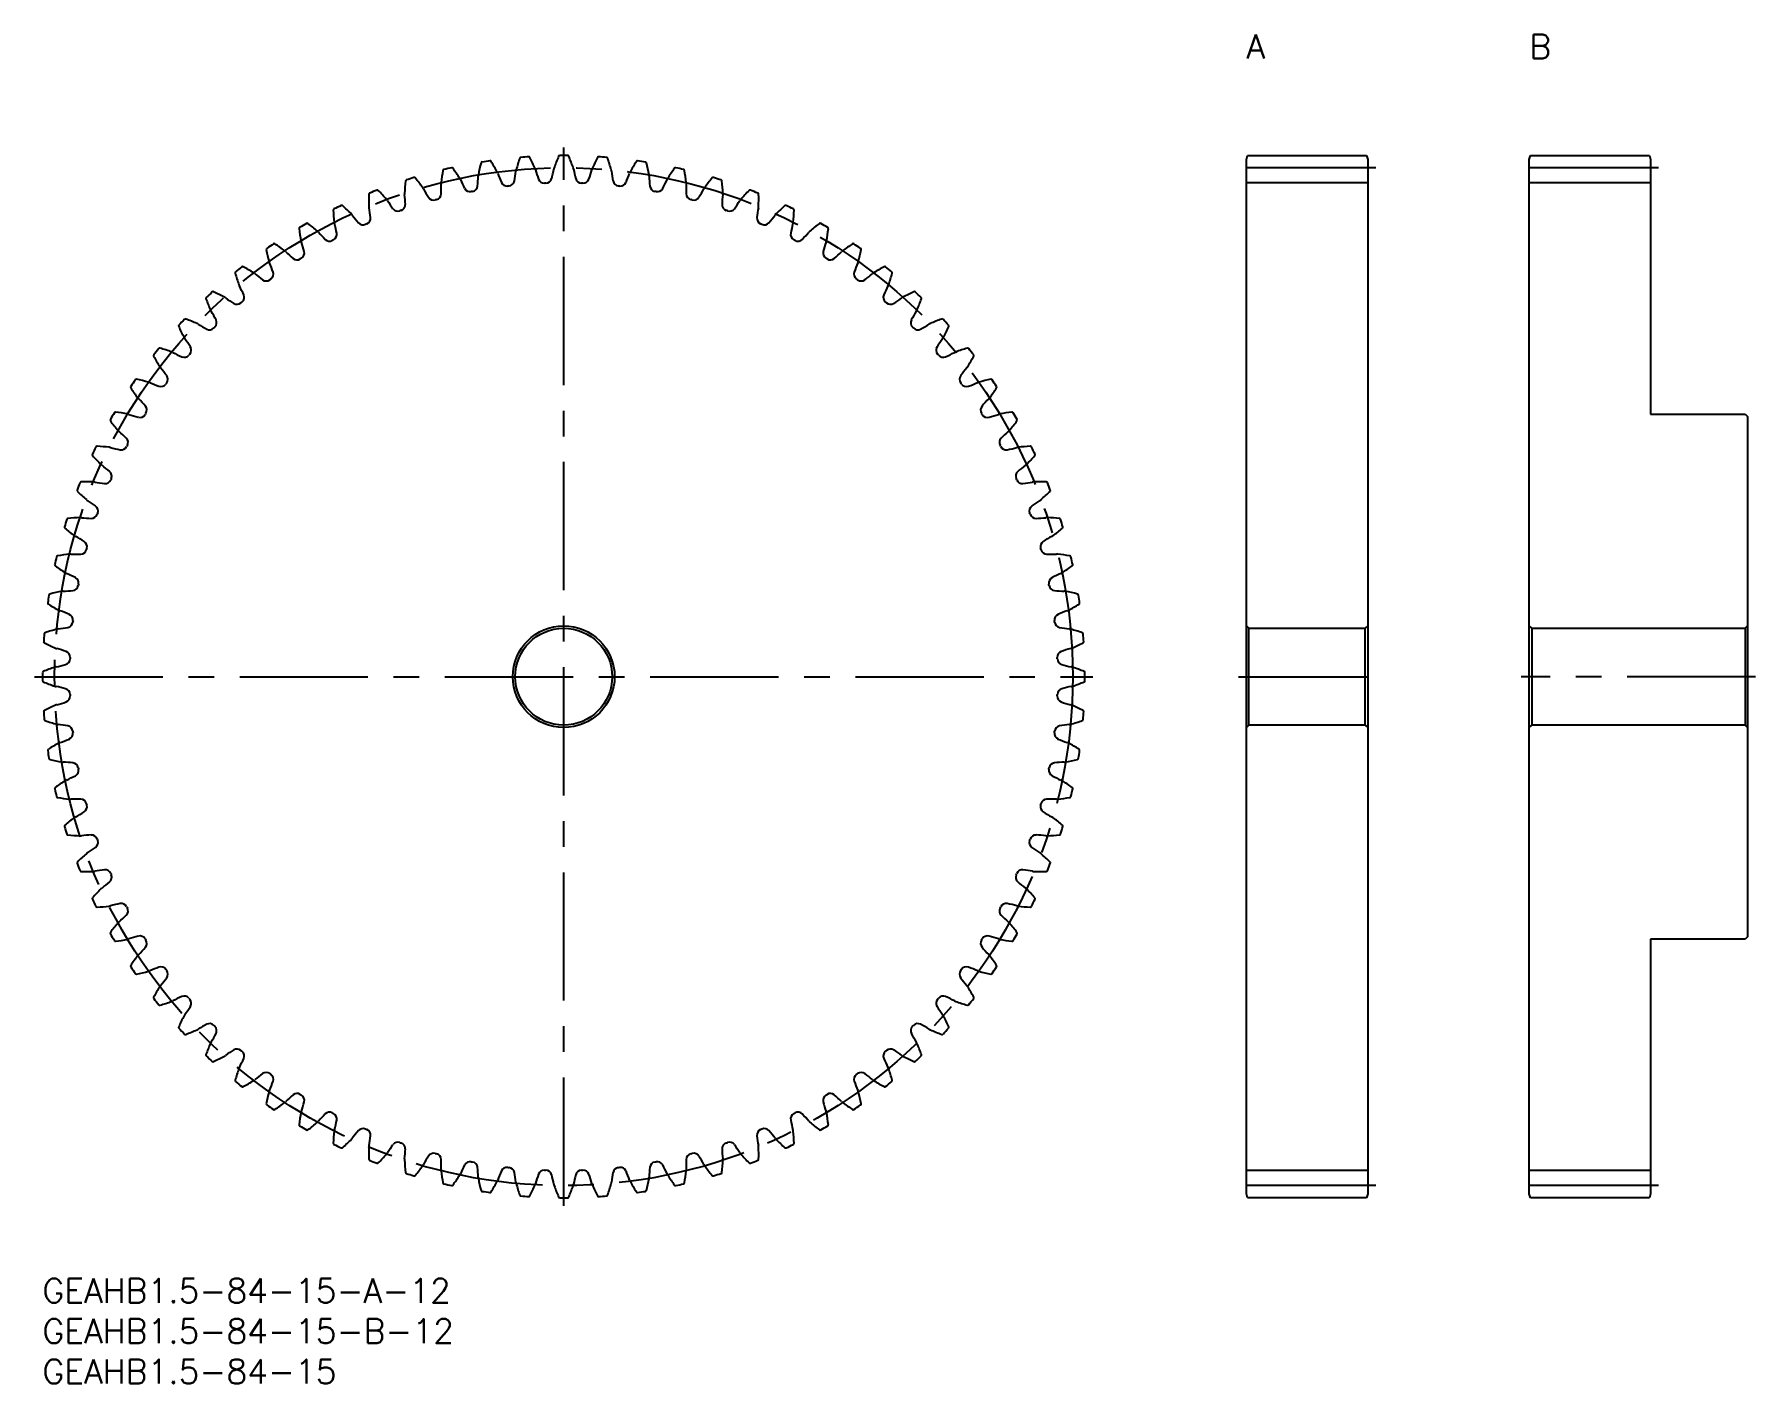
# Model space of a CAD drawing. Extents: x -1 to 212, y -13 to 154.
import ezdxf

# ---------------------------------------------------------------- set-up
doc = ezdxf.new("R2010")
doc.units = 0
doc.header["$LTSCALE"] = 0.5
doc.linetypes.add('CENTER', pattern=[50.8, 31.75, -6.35, 6.35, -6.35])
for name, color, linetype in [('MSM_CENTER', 1, 'CENTER'), ('MSM_CONTINUOUS', 7, 'CONTINUOUS'), ('MSM_PART_NUMBER', 7, 'CONTINUOUS')]:
    doc.layers.add(name, color=color, linetype=linetype)
doc.styles.get("Standard").update_dxf_attribs({"font": 'txt.shx', "height": 2, "bigfont": 'bigfont.shx'})

# ---------------------------------------------------------------- blocks, each defined once
blk = doc.blocks.new('*U3')
at = {"layer": 'MSM_PART_NUMBER'}
blk.add_text('GEAHB1.5-84-15-A-12', height=3, dxfattribs=at).set_placement((0, -3))
blk = doc.blocks.new('*U4')
at = {"layer": 'MSM_PART_NUMBER'}
blk.add_text('GEAHB1.5-84-15-B-12', height=3, dxfattribs=at).set_placement((0, -8))
blk = doc.blocks.new('*U5')
at = {"layer": 'MSM_PART_NUMBER'}
blk.add_text('GEAHB1.5-84-15', height=3, dxfattribs=at).set_placement((0, -13))
blk = doc.blocks.new('*U6')
at = {"layer": 'MSM_PART_NUMBER'}
blk.add_text('A', height=3, dxfattribs=at).set_placement((149, 151))
blk = doc.blocks.new('*U7')
at = {"layer": 'MSM_PART_NUMBER'}
blk.add_text('B', height=3, dxfattribs=at).set_placement((184, 151))

msp = doc.modelspace()

# ---------------------------------------------------------------- linework, layer by layer
at = {"layer": 'MSM_CENTER'}
for p, q in [((64.5, 9), (64.5, 140)), ((165, 137.5), (148, 137.5)), ((200, 137.5), (183, 137.5)), ((-1, 74.5), (130, 74.5)), ((148, 74.5), (165, 74.5)), ((212, 74.5), (183, 74.5)), ((165, 11.5), (148, 11.5)), ((200, 11.5), (183, 11.5))]:
    msp.add_line(p, q, dxfattribs=at)
msp.add_circle((64.5, 74.5), 63, dxfattribs=at)
at = {"layer": 'MSM_CONTINUOUS'}
for p, q in [((149, 138.5), (149.13, 139)), ((149, 10.5), (149, 138.5)), ((149.13, 139), (163.87, 139)), ((163.87, 139), (164, 138.5)), ((164, 138.5), (164, 10.5)), ((184, 138.5), (184.13, 139)), ((184, 10.5), (184, 138.5)), ((184.13, 139), (198.87, 139)), ((198.87, 139), (199, 138.5)), ((199, 138.5), (199, 107)), ((164, 135.62), (149, 135.62)), ((199, 135.62), (184, 135.62)), ((199, 107), (210.7, 107)), ((210.7, 107), (211, 106.7)), ((211, 106.7), (211, 42.3)), ((149.3, 80.5), (149, 80.8)), ((149.3, 68.5), (149.3, 80.5)), ((149.3, 80.5), (163.7, 80.5)), ((164, 80.8), (163.7, 80.5)), ((163.7, 68.5), (163.7, 80.5)), ((184.3, 80.5), (184, 80.8)), ((184.3, 80.5), (184.3, 68.5)), ((184.3, 80.5), (210.7, 80.5)), ((211, 80.8), (210.7, 80.5)), ((210.7, 80.5), (210.7, 68.5)), ((149, 68.2), (149.3, 68.5)), ((163.7, 68.5), (149.3, 68.5)), ((163.7, 68.5), (164, 68.2)), ((184, 68.2), (184.3, 68.5)), ((210.7, 68.5), (184.3, 68.5)), ((210.7, 68.5), (211, 68.2)), ((199, 42), (199, 10.5)), ((210.7, 42), (199, 42)), ((211, 42.3), (210.7, 42)), ((164, 13.38), (149, 13.38)), ((199, 13.38), (184, 13.38)), ((149.13, 10), (149, 10.5)), ((163.87, 10), (149.13, 10)), ((164, 10.5), (163.87, 10)), ((184.13, 10), (184, 10.5)), ((198.87, 10), (184.13, 10)), ((199, 10.5), (198.87, 10))]:
    msp.add_line(p, q, dxfattribs=at)
for radius in [6.3, 6]:
    msp.add_circle((64.5, 74.5), radius, dxfattribs=at)
for centre, radius, start, end in [((78.94, 131.92), 21, 161.2125, 165.3571), ((59.2, 138.63), 0.15, 94.7271, 161.2125), ((64.5, 74.5), 64.5, 93.8443, 94.7271), ((60.19, 138.71), 0.15, 27.3591, 93.8443), ((41.67, 129.12), 21, 23.2143, 27.359), ((83.19, 130.68), 21, 156.9267, 161.0714), ((64, 138.85), 0.15, 90.4414, 156.9267), ((64.5, 74.5), 64.5, 89.5586, 90.4414), ((65, 138.85), 0.15, 23.0733, 89.5586), ((45.81, 130.68), 21, 18.9286, 23.0733), ((87.33, 129.12), 21, 152.641, 156.7857), ((68.81, 138.71), 0.15, 86.1557, 152.641), ((64.5, 74.5), 64.5, 85.2729, 86.1557), ((69.8, 138.63), 0.15, 18.7877, 85.2729), ((50.06, 131.92), 21, 14.6429, 18.7875), ((70.22, 133.43), 21, 169.7839, 173.9286), ((49.7, 137.12), 0.15, 103.2985, 169.7839), ((64.5, 74.5), 64.5, 102.4158, 103.2985), ((50.66, 137.35), 0.15, 35.9306, 102.4158), ((33.78, 125.11), 21, 31.7857, 35.9304), ((35.28, 137.29), 18.67, 353.6643, 357.3935), ((55.17, 136.39), 1.25, 169.6429, 177.4323), ((74.6, 132.83), 21, 165.4982, 169.6429), ((54.42, 138.06), 0.15, 99.0128, 165.4982), ((64.5, 74.5), 64.5, 98.13, 99.0128), ((55.4, 138.2), 0.15, 31.6448, 98.13), ((37.65, 127.26), 21, 27.5, 31.6447), ((55.17, 136.39), 1.25, 19.7106, 27.5), ((73.91, 143.11), 18.67, 199.7494, 203.4786), ((40.05, 139.3), 18.67, 349.3786, 353.1078), ((59.82, 136.91), 1.25, 165.3571, 173.1466), ((59.82, 136.91), 1.25, 15.4249, 23.2143), ((79.01, 142.22), 18.67, 195.4637, 199.1929), ((44.97, 140.94), 18.67, 345.0929, 348.8221), ((64.5, 137.08), 1.25, 161.0714, 168.8608), ((64.5, 137.08), 1.25, 11.1392, 18.9286), ((84.03, 140.94), 18.67, 191.1779, 194.9071), ((49.99, 142.22), 18.67, 340.8071, 344.5363), ((69.18, 136.91), 1.25, 156.7857, 164.5751), ((69.18, 136.91), 1.25, 6.8534, 14.6429), ((88.95, 139.3), 18.67, 186.8922, 190.6214), ((55.09, 143.11), 18.67, 336.5214, 340.2506), ((73.83, 136.39), 1.25, 152.5, 160.2894), ((91.35, 127.26), 21, 148.3553, 152.5), ((73.6, 138.2), 0.15, 81.87, 148.3553), ((64.5, 74.5), 64.5, 80.9872, 81.87), ((74.58, 138.06), 0.15, 14.5018, 80.9872), ((54.4, 132.83), 21, 10.3571, 14.5018), ((73.83, 136.39), 1.25, 2.5677, 10.3571), ((93.72, 137.29), 18.67, 182.6065, 186.3357), ((95.22, 125.11), 21, 144.0696, 148.2143), ((78.34, 137.35), 0.15, 77.5842, 144.0696), ((64.5, 74.5), 64.5, 76.7015, 77.5842), ((79.3, 137.12), 0.15, 10.2161, 76.7015), ((58.78, 133.43), 21, 6.0714, 10.2161), ((61.37, 133.62), 21, 178.3553, 182.5), ((40.53, 134.22), 0.15, 111.87, 178.3553), ((64.5, 74.5), 64.5, 110.9872, 111.87), ((41.45, 134.58), 0.15, 44.5018, 110.9872), ((26.58, 119.97), 21, 40.3571, 44.5018), ((65.8, 133.69), 21, 174.0696, 178.2143), ((46.05, 134.3), 1.25, 178.2143, 186.0037), ((45.06, 135.84), 0.15, 107.5842, 174.0696), ((64.5, 74.5), 64.5, 106.7015, 107.5842), ((46.01, 136.14), 0.15, 40.2163, 106.7015), ((30.09, 122.67), 21, 36.0714, 40.2161), ((46.05, 134.3), 1.25, 28.282, 36.0714), ((63.58, 143.75), 18.67, 208.3208, 212.05), ((48.58, 134.29), 0.75, 284.914, 357.95), ((30.67, 134.93), 18.67, 357.95, 1.6792), ((50.57, 135.52), 1.25, 173.9286, 181.718), ((50.57, 135.52), 1.25, 23.9963, 31.7857), ((68.76, 143.63), 18.67, 204.0351, 207.7643), ((52.91, 135.28), 0.75, 207.7643, 280.8003), ((64.5, 74.5), 61.12, 100.6283, 100.8003), ((53.09, 135.31), 0.75, 280.6283, 353.6643), ((57.48, 135.98), 0.75, 203.4786, 276.5145), ((64.5, 74.5), 61.12, 96.3426, 96.5145), ((57.66, 136), 0.75, 276.3426, 349.3786), ((62.09, 136.33), 0.75, 199.1929, 272.2288), ((64.5, 74.5), 61.12, 92.0569, 92.2288), ((62.28, 136.34), 0.75, 272.0569, 345.0929), ((66.72, 136.34), 0.75, 194.9071, 267.9431), ((64.5, 74.5), 61.12, 87.7712, 87.9431), ((66.91, 136.33), 0.75, 267.7711, 340.8071), ((71.34, 136), 0.75, 190.6214, 263.6575), ((64.5, 74.5), 61.12, 83.4855, 83.6574), ((71.52, 135.98), 0.75, 263.4854, 336.5214), ((75.91, 135.31), 0.75, 186.3357, 259.3717), ((64.5, 74.5), 61.12, 79.1997, 79.3717), ((76.09, 135.28), 0.75, 259.1997, 332.2357), ((60.24, 143.63), 18.67, 332.2357, 335.9649), ((78.43, 135.52), 1.25, 148.2143, 156.0037), ((78.43, 135.52), 1.25, 358.282, 6.0714), ((98.33, 134.93), 18.67, 178.3208, 182.05), ((80.42, 134.29), 0.75, 182.05, 255.086), ((65.42, 143.75), 18.67, 327.95, 331.6792), ((82.95, 134.3), 1.25, 143.9286, 151.718), ((98.91, 122.67), 21, 139.7839, 143.9286), ((82.99, 136.14), 0.15, 73.2985, 139.7839), ((64.5, 74.5), 64.5, 72.4158, 73.2985), ((83.94, 135.84), 0.15, 5.9304, 72.4158), ((63.2, 133.69), 21, 1.7857, 5.9304), ((82.95, 134.3), 1.25, 353.9963, 1.7857), ((102.42, 119.97), 21, 135.4982, 139.6429), ((87.55, 134.58), 0.15, 69.0128, 135.4982), ((64.5, 74.5), 64.5, 68.13, 69.0128), ((88.47, 134.22), 0.15, 1.6447, 68.13), ((67.63, 133.62), 21, 357.5, 1.6447), ((36.13, 132.26), 0.15, 116.1557, 182.641), ((56.96, 133.22), 21, 182.641, 186.7857), ((64.5, 74.5), 64.5, 115.2729, 116.1557), ((37.03, 132.69), 0.15, 48.7877, 115.2729), ((23.29, 117.01), 21, 44.6429, 48.7875), ((41.64, 132.76), 1.25, 182.5, 190.2894), ((22.04, 129.21), 18.67, 6.5214, 10.2506), ((41.64, 132.76), 1.25, 32.5677, 40.3571), ((58.41, 143.49), 18.67, 212.6065, 216.3357), ((43.98, 132.87), 0.75, 216.3357, 289.3717), ((64.5, 74.5), 61.12, 109.1997, 109.3717), ((44.15, 132.93), 0.75, 289.1997, 2.2357), ((26.25, 132.23), 18.67, 2.2357, 5.9649), ((48.4, 134.24), 0.75, 212.05, 285.086), ((64.5, 74.5), 61.12, 104.914, 105.086), ((64.5, 74.5), 61.12, 74.914, 75.086), ((80.6, 134.24), 0.75, 254.914, 327.95), ((102.75, 132.23), 18.67, 174.0351, 177.7643), ((84.85, 132.93), 0.75, 177.7643, 250.8003), ((64.5, 74.5), 61.12, 70.6283, 70.8003), ((85.02, 132.87), 0.75, 250.6283, 323.6643), ((70.59, 143.49), 18.67, 323.6643, 327.3935), ((87.36, 132.76), 1.25, 139.6429, 147.4323), ((106.96, 129.21), 18.67, 169.7494, 173.4786), ((87.36, 132.76), 1.25, 349.7106, 357.5), ((105.71, 117.01), 21, 131.2125, 135.3571), ((91.97, 132.69), 0.15, 64.7271, 131.2125), ((64.5, 74.5), 64.5, 63.8443, 64.7271), ((72.04, 133.22), 21, 353.2143, 357.359), ((92.87, 132.26), 0.15, 357.359, 63.8443), ((31.9, 129.98), 0.15, 120.4414, 186.9267), ((52.59, 132.49), 21, 186.9267, 191.0714), ((64.5, 74.5), 64.5, 119.5586, 120.4414), ((32.76, 130.47), 0.15, 53.0734, 119.5586), ((20.23, 113.81), 21, 48.9286, 53.0733), ((37.35, 130.89), 1.25, 186.7857, 194.5751), ((18.07, 125.89), 18.67, 10.8071, 14.5363), ((37.35, 130.89), 1.25, 36.8534, 44.6429), ((53.27, 142.84), 18.67, 216.8922, 220.6214), ((39.67, 131.18), 0.75, 220.6214, 293.6574), ((64.5, 74.5), 61.12, 113.4855, 113.6574), ((39.84, 131.25), 0.75, 293.4854, 6.5214), ((89.16, 131.25), 0.75, 173.4786, 246.5145), ((64.5, 74.5), 61.12, 66.3426, 66.5145), ((89.33, 131.18), 0.75, 246.3426, 319.3786), ((75.73, 142.84), 18.67, 319.3786, 323.1078), ((91.65, 130.89), 1.25, 135.3571, 143.1466), ((110.93, 125.89), 18.67, 165.4637, 169.1929), ((91.65, 130.89), 1.25, 345.4249, 353.2143), ((108.77, 113.81), 21, 126.9267, 131.0714), ((96.24, 130.47), 0.15, 60.4414, 126.9267), ((64.5, 74.5), 64.5, 59.5586, 60.4414), ((76.41, 132.49), 21, 348.9286, 353.0733), ((97.1, 129.98), 0.15, 353.0733, 59.5586), ((64.5, 74.5), 64.5, 123.8443, 124.7271), ((28.66, 127.95), 0.15, 57.359, 123.8443), ((17.42, 110.39), 21, 53.2143, 57.359), ((33.21, 128.7), 1.25, 191.0714, 198.8608), ((14.36, 122.28), 18.67, 15.0929, 18.8221), ((33.21, 128.7), 1.25, 41.1392, 48.9286), ((48.2, 141.81), 18.67, 221.1779, 224.9071), ((35.51, 129.16), 0.75, 224.9071, 297.9431), ((64.5, 74.5), 61.12, 117.7712, 117.9431), ((35.67, 129.25), 0.75, 297.7712, 10.8071), ((93.33, 129.25), 0.75, 169.1929, 242.2288), ((64.5, 74.5), 61.12, 62.0569, 62.2288), ((93.49, 129.16), 0.75, 242.0569, 315.0929), ((80.8, 141.81), 18.67, 315.0929, 318.8221), ((95.79, 128.7), 1.25, 131.0714, 138.8608), ((114.64, 122.28), 18.67, 161.1779, 164.9071), ((95.79, 128.7), 1.25, 341.1392, 348.9286), ((111.58, 110.39), 21, 122.641, 126.7857), ((100.34, 127.95), 0.15, 56.1557, 122.641), ((64.5, 74.5), 64.5, 55.2729, 56.1557), ((27.84, 127.39), 0.15, 124.7271, 191.2125), ((48.29, 131.44), 21, 191.2125, 195.3571), ((29.24, 126.21), 1.25, 195.3571, 203.1466), ((10.93, 118.39), 18.67, 19.3786, 23.1078), ((29.24, 126.21), 1.25, 45.4249, 53.2143), ((43.21, 140.4), 18.67, 225.4637, 229.1929), ((31.5, 126.84), 0.75, 229.1929, 302.2288), ((64.5, 74.5), 61.12, 122.0569, 122.2288), ((31.66, 126.94), 0.75, 302.0569, 15.0929), ((97.34, 126.94), 0.75, 164.9071, 237.9431), ((64.5, 74.5), 61.12, 57.7712, 57.9431), ((97.5, 126.84), 0.75, 237.7711, 310.8071), ((85.79, 140.4), 18.67, 310.8071, 314.5363), ((99.76, 126.21), 1.25, 126.7857, 134.5751), ((118.07, 118.39), 18.67, 156.8922, 160.6214), ((99.76, 126.21), 1.25, 336.8534, 344.6429), ((80.71, 131.44), 21, 344.6429, 348.7875), ((101.16, 127.39), 0.15, 348.7877, 55.2729), ((23.99, 124.5), 0.15, 129.0128, 195.4982), ((44.08, 130.07), 21, 195.4982, 199.6429), ((64.5, 74.5), 64.5, 128.13, 129.0128), ((24.77, 125.12), 0.15, 61.6447, 128.13), ((14.86, 106.77), 21, 57.5, 61.6447), ((25.48, 123.43), 1.25, 49.7106, 57.5), ((38.35, 138.63), 18.67, 229.7494, 233.4786), ((27.68, 124.23), 0.75, 233.4786, 306.5145), ((64.5, 74.5), 61.12, 126.3426, 126.5145), ((27.83, 124.34), 0.75, 306.3426, 19.3786), ((101.17, 124.34), 0.75, 160.6214, 233.6575), ((64.5, 74.5), 61.12, 53.4855, 53.6574), ((101.32, 124.23), 0.75, 233.4854, 306.5214), ((90.65, 138.63), 18.67, 306.5214, 310.2506), ((103.52, 123.43), 1.25, 122.5, 130.2894), ((114.14, 106.77), 21, 118.3553, 122.5), ((104.23, 125.12), 0.15, 51.87, 118.3553), ((64.5, 74.5), 64.5, 50.9872, 51.87), ((84.92, 130.07), 21, 340.3571, 344.5018), ((105.01, 124.5), 0.15, 344.5018, 50.9872), ((20.37, 121.33), 0.15, 133.2985, 199.7839), ((64.5, 74.5), 64.5, 132.4158, 133.2985), ((21.1, 122.01), 0.15, 65.9304, 132.4158), ((12.59, 102.97), 21, 61.7857, 65.9304), ((21.93, 120.38), 1.25, 53.9963, 61.7857), ((25.48, 123.43), 1.25, 199.6429, 207.4323), ((7.8, 114.27), 18.67, 23.6643, 27.3935), ((24.21, 121.46), 0.75, 310.6283, 23.6643), ((104.79, 121.46), 0.75, 156.3357, 229.3717), ((121.2, 114.27), 18.67, 152.6065, 156.3357), ((103.52, 123.43), 1.25, 332.5677, 340.3571), ((107.07, 120.38), 1.25, 118.2143, 126.0037), ((116.41, 102.97), 21, 114.0696, 118.2143), ((107.9, 122.01), 0.15, 47.5842, 114.0696), ((64.5, 74.5), 64.5, 46.7015, 47.5842), ((108.63, 121.33), 0.15, 340.2163, 46.7015), ((39.99, 128.39), 21, 199.7839, 203.9286), ((21.93, 120.38), 1.25, 203.9286, 211.718), ((4.99, 109.92), 18.67, 27.95, 31.6792), ((33.63, 136.49), 18.67, 234.0351, 237.7643), ((24.07, 121.34), 0.75, 237.7643, 310.8003), ((64.5, 74.5), 61.12, 130.6283, 130.8003), ((64.5, 74.5), 61.12, 49.1997, 49.3717), ((104.93, 121.34), 0.75, 229.1997, 302.2357), ((95.37, 136.49), 18.67, 302.2357, 305.9649), ((124.01, 109.92), 18.67, 148.3208, 152.05), ((107.07, 120.38), 1.25, 328.282, 336.0714), ((89.01, 128.39), 21, 336.0714, 340.2161), ((16.99, 117.9), 0.15, 137.5842, 204.0696), ((36.03, 126.41), 21, 204.0696, 208.2143), ((64.5, 74.5), 64.5, 136.7015, 137.5842), ((17.67, 118.63), 0.15, 70.2161, 136.7015), ((10.61, 99.01), 21, 66.0714, 70.2161), ((18.62, 117.07), 1.25, 58.282, 66.0714), ((29.08, 134.01), 18.67, 238.3208, 242.05), ((20.68, 118.19), 0.75, 242.05, 315.086), ((64.5, 74.5), 61.12, 134.914, 135.086), ((20.81, 118.32), 0.75, 314.9141, 27.95), ((108.19, 118.32), 0.75, 152.05, 225.086), ((64.5, 74.5), 61.12, 44.914, 45.086), ((108.32, 118.19), 0.75, 224.914, 297.95), ((99.92, 134.01), 18.67, 297.95, 301.6792), ((110.38, 117.07), 1.25, 113.9286, 121.718), ((118.39, 99.01), 21, 109.7839, 113.9286), ((111.33, 118.63), 0.15, 43.2985, 109.7839), ((64.5, 74.5), 64.5, 42.4158, 43.2985), ((92.97, 126.41), 21, 331.7857, 335.9304), ((112.01, 117.9), 0.15, 335.9304, 42.4158), ((64.5, 74.5), 64.5, 140.9872, 141.87), ((14.5, 115.01), 0.15, 74.5018, 140.9872), ((8.93, 94.92), 21, 70.3571, 74.5018), ((18.62, 117.07), 1.25, 208.2143, 216.0037), ((2.51, 105.37), 18.67, 32.2357, 35.9649), ((17.66, 114.93), 0.75, 319.1998, 32.2357), ((111.34, 114.93), 0.75, 147.7643, 220.8003), ((126.49, 105.37), 18.67, 144.0351, 147.7643), ((110.38, 117.07), 1.25, 323.9963, 331.7857), ((120.07, 94.92), 21, 105.4982, 109.6429), ((114.5, 115.01), 0.15, 39.0128, 105.4982), ((64.5, 74.5), 64.5, 38.13, 39.0128), ((13.88, 114.23), 0.15, 141.87, 208.3553), ((32.23, 124.14), 21, 208.3553, 212.5), ((15.57, 113.52), 1.25, 62.5677, 70.3571), ((24.73, 131.2), 18.67, 242.6065, 246.3357), ((17.54, 114.79), 0.75, 246.3357, 319.3717), ((64.5, 74.5), 61.12, 139.1997, 139.3717), ((64.5, 74.5), 61.12, 40.6283, 40.8003), ((111.46, 114.79), 0.75, 220.6283, 293.6643), ((104.27, 131.2), 18.67, 293.6643, 297.3935), ((113.43, 113.52), 1.25, 109.6429, 117.4323), ((96.77, 124.14), 21, 327.5, 331.6447), ((115.12, 114.23), 0.15, 331.6447, 38.13), ((64.5, 74.5), 64.5, 145.2729, 146.1557), ((11.61, 111.16), 0.15, 78.7875, 145.2729), ((7.56, 90.71), 21, 74.6429, 78.7875), ((12.79, 109.76), 1.25, 66.8534, 74.6429), ((20.61, 128.07), 18.67, 246.8922, 250.6214), ((15.57, 113.52), 1.25, 212.5, 220.2894), ((0.37, 100.65), 18.67, 36.5214, 40.2506), ((64.5, 74.5), 61.12, 143.4855, 143.6574), ((14.77, 111.32), 0.75, 323.4855, 36.5214), ((114.23, 111.32), 0.75, 143.4786, 216.5146), ((128.63, 100.65), 18.67, 139.7494, 143.4786), ((64.5, 74.5), 61.12, 36.3426, 36.5145), ((113.43, 113.52), 1.25, 319.7106, 327.5), ((108.39, 128.07), 18.67, 289.3786, 293.1078), ((116.21, 109.76), 1.25, 105.3571, 113.1466), ((121.44, 90.71), 21, 101.2125, 105.3571), ((117.39, 111.16), 0.15, 34.7271, 101.2125), ((64.5, 74.5), 64.5, 33.8443, 34.7271), ((11.05, 110.34), 0.15, 146.1557, 212.641), ((28.61, 121.58), 21, 212.641, 216.7857), ((12.79, 109.76), 1.25, 216.7857, 224.5751), ((-1.4, 95.79), 18.67, 40.8071, 44.5363), ((14.66, 111.17), 0.75, 250.6214, 323.6574), ((114.34, 111.17), 0.75, 216.3426, 289.3786), ((130.4, 95.79), 18.67, 135.4637, 139.1929), ((116.21, 109.76), 1.25, 315.4249, 323.2143), ((100.39, 121.58), 21, 323.2143, 327.359), ((117.95, 110.34), 0.15, 327.3591, 33.8443), ((64.5, 74.5), 64.5, 149.5586, 150.4414), ((9.02, 107.1), 0.15, 83.0733, 149.5586), ((6.51, 86.41), 21, 78.9286, 83.0733), ((10.3, 105.79), 1.25, 71.1392, 78.9286), ((16.72, 124.64), 18.67, 251.1779, 254.9071), ((12.06, 107.34), 0.75, 254.9071, 327.9431), ((64.5, 74.5), 61.12, 147.7712, 147.9431), ((12.16, 107.5), 0.75, 327.7712, 40.8071), ((116.84, 107.5), 0.75, 139.1929, 212.2288), ((64.5, 74.5), 61.12, 32.0569, 32.2288), ((116.94, 107.34), 0.75, 212.0569, 285.0929), ((112.28, 124.64), 18.67, 285.0929, 288.8221), ((118.7, 105.79), 1.25, 101.0714, 108.8608), ((122.49, 86.41), 21, 96.9267, 101.0714), ((119.98, 107.1), 0.15, 30.4414, 96.9267), ((64.5, 74.5), 64.5, 29.5586, 30.4414), ((8.53, 106.24), 0.15, 150.4414, 216.9267), ((25.19, 118.77), 21, 216.9267, 221.0714), ((10.3, 105.79), 1.25, 221.0714, 228.8608), ((-2.81, 90.8), 18.67, 45.0929, 48.8221), ((131.81, 90.8), 18.67, 131.1779, 134.9071), ((118.7, 105.79), 1.25, 311.1392, 318.9286), ((103.81, 118.77), 21, 318.9286, 323.0733), ((120.47, 106.24), 0.15, 323.0733, 29.5586), ((64.5, 74.5), 64.5, 153.8443, 154.7271), ((6.74, 102.87), 0.15, 87.359, 153.8443), ((5.78, 82.04), 21, 83.2143, 87.359), ((8.11, 101.65), 1.25, 75.4249, 83.2143), ((13.11, 120.93), 18.67, 255.4637, 259.1929), ((9.75, 103.33), 0.75, 259.1929, 332.2288), ((9.84, 103.49), 0.75, 332.0569, 45.0929), ((64.5, 74.5), 61.12, 152.0569, 152.2288), ((119.16, 103.49), 0.75, 134.9071, 207.9432), ((64.5, 74.5), 61.12, 27.7712, 27.9431), ((119.25, 103.33), 0.75, 207.7711, 280.8071), ((115.89, 120.93), 18.67, 280.8071, 284.5363), ((120.89, 101.65), 1.25, 96.7857, 104.5751), ((123.22, 82.04), 21, 92.641, 96.7857), ((122.26, 102.87), 0.15, 26.1557, 92.641), ((64.5, 74.5), 64.5, 25.2729, 26.1557), ((6.31, 101.97), 0.15, 154.7271, 221.2125), ((21.99, 115.71), 21, 221.2125, 225.3571), ((8.11, 101.65), 1.25, 225.3571, 233.1466), ((-3.84, 85.73), 18.67, 49.3786, 53.1078), ((132.84, 85.73), 18.67, 126.8922, 130.6214), ((120.89, 101.65), 1.25, 306.8534, 314.6429), ((107.01, 115.71), 21, 314.6429, 318.7875), ((122.69, 101.97), 0.15, 318.7875, 25.2729), ((64.5, 74.5), 64.5, 158.13, 159.0128), ((4.78, 98.47), 0.15, 91.6447, 158.13), ((5.38, 77.63), 21, 87.5, 91.6447), ((6.24, 97.36), 1.25, 79.7106, 87.5), ((9.79, 116.96), 18.67, 259.7494, 263.4786), ((7.75, 99.16), 0.75, 263.4786, 336.5145), ((7.82, 99.33), 0.75, 336.3426, 49.3786), ((64.5, 74.5), 61.12, 156.3426, 156.5145), ((121.18, 99.33), 0.75, 130.6214, 203.6575), ((64.5, 74.5), 61.12, 23.4855, 23.6574), ((121.25, 99.16), 0.75, 203.4854, 276.5214), ((119.21, 116.96), 18.67, 276.5214, 280.2506), ((122.76, 97.36), 1.25, 92.5, 100.2894), ((123.62, 77.63), 21, 88.3553, 92.5), ((124.22, 98.47), 0.15, 21.87, 88.3553), ((64.5, 74.5), 64.5, 20.9872, 21.87), ((4.42, 97.55), 0.15, 159.0128, 225.4982), ((19.03, 112.42), 21, 225.4982, 229.6429), ((6.24, 97.36), 1.25, 229.6428, 237.4323), ((-4.49, 80.59), 18.67, 53.6643, 57.3935), ((133.49, 80.59), 18.67, 122.6065, 126.3357), ((122.76, 97.36), 1.25, 302.5677, 310.3571), ((109.97, 112.42), 21, 310.3571, 314.5018), ((124.58, 97.55), 0.15, 314.5018, 20.9872), ((64.5, 74.5), 64.5, 162.4158, 163.2985), ((3.16, 93.94), 0.15, 95.9304, 162.4158), ((5.31, 73.2), 21, 91.7857, 95.9304), ((4.7, 92.95), 1.25, 83.9963, 91.7857), ((6.77, 112.75), 18.67, 264.0351, 267.7643), ((6.07, 94.85), 0.75, 267.7643, 340.8003), ((6.13, 95.02), 0.75, 340.6283, 53.6643), ((64.5, 74.5), 61.12, 160.6283, 160.8003), ((122.87, 95.02), 0.75, 126.3357, 199.3718), ((64.5, 74.5), 61.12, 19.1997, 19.3717), ((122.93, 94.85), 0.75, 199.1997, 272.2357), ((122.23, 112.75), 18.67, 272.2357, 275.9649), ((124.3, 92.95), 1.25, 88.2143, 96.0037), ((123.69, 73.2), 21, 84.0696, 88.2143), ((125.84, 93.94), 0.15, 17.5842, 84.0696), ((64.5, 74.5), 64.5, 16.7015, 17.5842), ((2.86, 92.99), 0.15, 163.2985, 229.7839), ((16.33, 108.91), 21, 229.7839, 233.9286), ((4.7, 92.95), 1.25, 233.9286, 241.718), ((-4.75, 75.42), 18.67, 57.95, 61.6792), ((133.75, 75.42), 18.67, 118.3208, 122.05), ((124.3, 92.95), 1.25, 298.282, 306.0714), ((112.67, 108.91), 21, 306.0714, 310.2161), ((126.14, 92.99), 0.15, 310.2163, 16.7015), ((5.57, 68.78), 21, 96.0714, 100.2161), ((3.48, 88.43), 1.25, 88.282, 96.0714), ((4.07, 108.33), 18.67, 268.3208, 272.05), ((4.71, 90.42), 0.75, 272.05, 345.086), ((4.76, 90.6), 0.75, 344.914, 57.95), ((64.5, 74.5), 61.12, 164.914, 165.086), ((124.24, 90.6), 0.75, 122.05, 195.086), ((64.5, 74.5), 61.12, 14.914, 15.086), ((124.29, 90.42), 0.75, 194.914, 267.95), ((124.93, 108.33), 18.67, 267.95, 271.6792), ((125.52, 88.43), 1.25, 83.9286, 91.718), ((123.43, 68.78), 21, 79.7839, 83.9286), ((1.65, 88.34), 0.15, 167.5842, 234.0696), ((64.5, 74.5), 64.5, 166.7015, 167.5842), ((13.89, 105.22), 21, 234.0696, 238.2143), ((1.88, 89.3), 0.15, 100.2161, 166.7015), ((3.48, 88.43), 1.25, 238.2143, 246.0037), ((125.52, 88.43), 1.25, 293.9963, 301.7857), ((115.11, 105.22), 21, 301.7857, 305.9304), ((127.12, 89.3), 0.15, 13.2985, 79.7839), ((64.5, 74.5), 64.5, 12.4158, 13.2985), ((127.35, 88.34), 0.15, 305.9306, 12.4158), ((-4.63, 70.24), 18.67, 62.2357, 65.9649), ((3.69, 85.91), 0.75, 276.3357, 349.3717), ((3.72, 86.09), 0.75, 349.1997, 62.2357), ((64.5, 74.5), 61.12, 169.1997, 169.3717), ((125.28, 86.09), 0.75, 117.7643, 190.8003), ((64.5, 74.5), 61.12, 10.6283, 10.8003), ((125.31, 85.91), 0.75, 190.6283, 263.6643), ((133.63, 70.24), 18.67, 114.0351, 117.7643), ((64.5, 74.5), 64.5, 170.9872, 171.87), ((0.8, 83.6), 0.15, 171.87, 238.3553), ((11.74, 101.35), 21, 238.3553, 242.5), ((0.94, 84.58), 0.15, 104.502, 170.9872), ((6.17, 64.4), 21, 100.3571, 104.5018), ((2.61, 83.83), 1.25, 92.5677, 100.3571), ((1.71, 103.72), 18.67, 272.6065, 276.3357), ((127.29, 103.72), 18.67, 263.6643, 267.3935), ((126.39, 83.83), 1.25, 79.6429, 87.4323), ((122.83, 64.4), 21, 75.4982, 79.6429), ((117.26, 101.35), 21, 297.5, 301.6447), ((128.06, 84.58), 0.15, 9.0128, 75.4982), ((64.5, 74.5), 64.5, 8.13, 9.0128), ((128.2, 83.6), 0.15, 301.6447, 8.13), ((2.61, 83.83), 1.25, 242.5, 250.2894), ((-4.11, 65.09), 18.67, 66.5214, 70.2506), ((3, 81.34), 0.75, 280.6214, 353.6574), ((3.02, 81.52), 0.75, 353.4854, 66.5214), ((64.5, 74.5), 61.12, 173.4855, 173.6574), ((125.98, 81.52), 0.75, 113.4786, 186.5146), ((64.5, 74.5), 61.12, 6.3426, 6.5145), ((126, 81.34), 0.75, 186.3426, 259.3786), ((133.11, 65.09), 18.67, 109.7494, 113.4786), ((126.39, 83.83), 1.25, 289.7106, 297.5), ((0.29, 78.81), 0.15, 176.1557, 242.641), ((64.5, 74.5), 64.5, 175.2729, 176.1557), ((0.37, 79.8), 0.15, 108.7875, 175.2729), ((7.08, 60.06), 21, 104.6429, 108.7875), ((2.09, 79.18), 1.25, 96.8534, 104.6429), ((-0.3, 98.95), 18.67, 276.8922, 280.6214), ((129.3, 98.95), 18.67, 259.3786, 263.1078), ((126.91, 79.18), 1.25, 75.3571, 83.1466), ((121.92, 60.06), 21, 71.2125, 75.3571), ((128.63, 79.8), 0.15, 4.7271, 71.2125), ((128.71, 78.81), 0.15, 297.359, 3.8443), ((64.5, 74.5), 64.5, 3.8443, 4.7271), ((9.88, 97.33), 21, 242.641, 246.7857), ((2.09, 79.18), 1.25, 246.7857, 254.5751), ((-3.22, 59.99), 18.67, 70.8071, 74.5363), ((2.66, 76.72), 0.75, 284.9071, 357.9431), ((2.67, 76.91), 0.75, 357.7712, 70.8071), ((64.5, 74.5), 61.12, 177.7712, 177.9431), ((126.33, 76.91), 0.75, 109.1929, 182.2289), ((64.5, 74.5), 61.12, 2.0569, 2.2288), ((126.34, 76.72), 0.75, 182.0569, 255.0929), ((132.22, 59.99), 18.67, 105.4637, 109.1929), ((126.91, 79.18), 1.25, 285.4249, 293.2143), ((119.12, 97.33), 21, 293.2143, 297.359), ((0.15, 75), 0.15, 113.0733, 179.5586), ((64.5, 74.5), 64.5, 179.5586, 180.4414), ((8.32, 55.81), 21, 108.9286, 113.0733), ((1.92, 74.5), 1.25, 101.1392, 108.9286), ((-1.94, 94.03), 18.67, 281.1779, 284.9071), ((130.94, 94.03), 18.67, 255.0929, 258.8221), ((127.08, 74.5), 1.25, 71.0714, 78.8608), ((120.68, 55.81), 21, 66.9267, 71.0714), ((128.85, 75), 0.15, 0.4414, 66.9267), ((64.5, 74.5), 64.5, 359.5586, 0.4414), ((0.15, 74), 0.15, 180.4414, 246.9267), ((8.32, 93.19), 21, 246.9267, 251.0714), ((1.92, 74.5), 1.25, 251.0714, 258.8608), ((-1.94, 54.97), 18.67, 75.0929, 78.8221), ((2.66, 72.28), 0.75, 2.0569, 75.0929), ((126.34, 72.28), 0.75, 104.9071, 177.9432), ((130.94, 54.97), 18.67, 101.1779, 104.9071), ((127.08, 74.5), 1.25, 281.1392, 288.9286), ((120.68, 93.19), 21, 288.9286, 293.0733), ((128.85, 74), 0.15, 293.0733, 359.5586), ((0.29, 70.19), 0.15, 117.359, 183.8443), ((9.88, 51.67), 21, 113.2143, 117.359), ((2.09, 69.82), 1.25, 105.4249, 113.2143), ((-3.22, 89.01), 18.67, 285.4637, 289.1929), ((2.67, 72.09), 0.75, 289.1929, 2.2288), ((64.5, 74.5), 61.12, 182.0569, 182.2288), ((64.5, 74.5), 61.12, 357.7712, 357.9431), ((126.33, 72.09), 0.75, 177.7712, 250.8071), ((132.22, 89.01), 18.67, 250.8071, 254.5363), ((126.91, 69.82), 1.25, 66.7857, 74.5751), ((119.12, 51.67), 21, 62.641, 66.7857), ((128.71, 70.19), 0.15, 356.1557, 62.641), ((64.5, 74.5), 64.5, 183.8443, 184.7271), ((0.37, 69.2), 0.15, 184.7271, 251.2125), ((7.08, 88.94), 21, 251.2125, 255.3571), ((2.09, 69.82), 1.25, 255.3571, 263.1466), ((-0.3, 50.05), 18.67, 79.3786, 83.1078), ((3, 67.66), 0.75, 6.3426, 79.3786), ((126, 67.66), 0.75, 100.6214, 173.6575), ((129.3, 50.05), 18.67, 96.8922, 100.6214), ((126.91, 69.82), 1.25, 276.8534, 284.6429), ((121.92, 88.94), 21, 284.6429, 288.7875), ((128.63, 69.2), 0.15, 288.7875, 355.2729), ((64.5, 74.5), 64.5, 355.2729, 356.1557), ((11.74, 47.65), 21, 117.5, 121.6447), ((2.61, 65.17), 1.25, 109.7106, 117.5), ((-4.11, 83.91), 18.67, 289.7494, 293.4786), ((3.02, 67.48), 0.75, 293.4786, 6.5145), ((64.5, 74.5), 61.12, 186.3426, 186.5145), ((64.5, 74.5), 61.12, 353.4855, 353.6574), ((125.98, 67.48), 0.75, 173.4854, 246.5214), ((133.11, 83.91), 18.67, 246.5214, 250.2506), ((126.39, 65.17), 1.25, 62.5, 70.2894), ((117.26, 47.65), 21, 58.3553, 62.5), ((0.8, 65.4), 0.15, 121.6447, 188.13), ((64.5, 74.5), 64.5, 188.13, 189.0128), ((0.94, 64.42), 0.15, 189.0128, 255.4982), ((6.17, 84.6), 21, 255.4982, 259.6429), ((2.61, 65.17), 1.25, 259.6428, 267.4323), ((1.71, 45.28), 18.67, 83.6643, 87.3935), ((127.29, 45.28), 18.67, 92.6065, 96.3357), ((126.39, 65.17), 1.25, 272.5677, 280.3571), ((122.83, 84.6), 21, 280.3571, 284.5018), ((128.06, 64.42), 0.15, 284.502, 350.9872), ((64.5, 74.5), 64.5, 350.9872, 351.87), ((128.2, 65.4), 0.15, 351.87, 58.3553), ((-4.63, 78.76), 18.67, 294.0351, 297.7643), ((3.69, 63.09), 0.75, 10.6283, 83.6643), ((3.72, 62.91), 0.75, 297.7643, 10.8003), ((64.5, 74.5), 61.12, 190.6283, 190.8003), ((125.28, 62.91), 0.75, 169.1997, 242.2357), ((64.5, 74.5), 61.12, 349.1997, 349.3717), ((125.31, 63.09), 0.75, 96.3357, 169.3718), ((133.63, 78.76), 18.67, 242.2357, 245.9649), ((1.65, 60.66), 0.15, 125.9304, 192.4158), ((64.5, 74.5), 64.5, 192.4158, 193.2985), ((13.89, 43.78), 21, 121.7857, 125.9304), ((1.88, 59.7), 0.15, 193.2985, 259.7839), ((3.48, 60.57), 1.25, 113.9963, 121.7857), ((125.52, 60.57), 1.25, 58.2143, 66.0037), ((115.11, 43.78), 21, 54.0696, 58.2143), ((127.12, 59.7), 0.15, 280.2161, 346.7015), ((64.5, 74.5), 64.5, 346.7015, 347.5842), ((127.35, 60.66), 0.15, 347.5842, 54.0696), ((5.57, 80.22), 21, 259.7839, 263.9286), ((3.48, 60.57), 1.25, 263.9286, 271.718), ((4.07, 40.67), 18.67, 87.95, 91.6792), ((-4.75, 73.58), 18.67, 298.3208, 302.05), ((4.71, 58.58), 0.75, 14.9141, 87.95), ((4.76, 58.4), 0.75, 302.05, 15.086), ((64.5, 74.5), 61.12, 194.914, 195.086), ((124.24, 58.4), 0.75, 164.914, 237.95), ((64.5, 74.5), 61.12, 344.914, 345.086), ((124.29, 58.58), 0.75, 92.05, 165.086), ((133.75, 73.58), 18.67, 237.95, 241.6792), ((124.93, 40.67), 18.67, 88.3208, 92.05), ((125.52, 60.57), 1.25, 268.282, 276.0714), ((123.43, 80.22), 21, 276.0714, 280.2161), ((2.86, 56.01), 0.15, 130.2163, 196.7015), ((64.5, 74.5), 64.5, 196.7015, 197.5842), ((16.33, 40.09), 21, 126.0714, 130.2161), ((4.7, 56.05), 1.25, 118.282, 126.0714), ((124.3, 56.05), 1.25, 53.9286, 61.718), ((112.67, 40.09), 21, 49.7839, 53.9286), ((64.5, 74.5), 64.5, 342.4158, 343.2985), ((126.14, 56.01), 0.15, 343.2985, 49.7839), ((3.16, 55.06), 0.15, 197.5842, 264.0696), ((5.31, 75.8), 21, 264.0696, 268.2143), ((4.7, 56.05), 1.25, 268.2143, 276.0037), ((6.77, 36.25), 18.67, 92.2357, 95.9649), ((-4.49, 68.41), 18.67, 302.6065, 306.3357), ((6.07, 54.15), 0.75, 19.1997, 92.2357), ((6.13, 53.98), 0.75, 306.3357, 19.3717), ((64.5, 74.5), 61.12, 199.1997, 199.3717), ((122.87, 53.98), 0.75, 160.6283, 233.6643), ((64.5, 74.5), 61.12, 340.6283, 340.8003), ((122.93, 54.15), 0.75, 87.7643, 160.8003), ((133.49, 68.41), 18.67, 233.6643, 237.3935), ((122.23, 36.25), 18.67, 84.0351, 87.7643), ((124.3, 56.05), 1.25, 263.9963, 271.7857), ((123.69, 75.8), 21, 271.7857, 275.9304), ((125.84, 55.06), 0.15, 275.9306, 342.4158), ((4.42, 51.45), 0.15, 134.5018, 200.9872), ((64.5, 74.5), 64.5, 200.9872, 201.87), ((19.03, 36.58), 21, 130.3571, 134.5018), ((6.24, 51.64), 1.25, 122.5677, 130.3571), ((122.76, 51.64), 1.25, 49.6429, 57.4323), ((109.97, 36.58), 21, 45.4982, 49.6429), ((64.5, 74.5), 64.5, 338.13, 339.0128), ((124.58, 51.45), 0.15, 339.0128, 45.4982), ((4.78, 50.53), 0.15, 201.87, 268.3553), ((5.38, 71.37), 21, 268.3553, 272.5), ((6.24, 51.64), 1.25, 272.5, 280.2894), ((9.79, 32.04), 18.67, 96.5214, 100.2506), ((-3.84, 63.27), 18.67, 306.8922, 310.6214), ((7.75, 49.84), 0.75, 23.4854, 96.5214), ((7.82, 49.67), 0.75, 310.6214, 23.6574), ((64.5, 74.5), 61.12, 203.4855, 203.6574), ((121.18, 49.67), 0.75, 156.3426, 229.3786), ((64.5, 74.5), 61.12, 336.3426, 336.5145), ((121.25, 49.84), 0.75, 83.4786, 156.5146), ((132.84, 63.27), 18.67, 229.3786, 233.1078), ((119.21, 32.04), 18.67, 79.7494, 83.4786), ((122.76, 51.64), 1.25, 259.7106, 267.5), ((123.62, 71.37), 21, 267.5, 271.6447), ((124.22, 50.53), 0.15, 271.6447, 338.13), ((6.31, 47.03), 0.15, 138.7875, 205.2729), ((64.5, 74.5), 64.5, 205.2729, 206.1557), ((21.99, 33.29), 21, 134.6429, 138.7875), ((8.11, 47.35), 1.25, 126.8534, 134.6429), ((120.89, 47.35), 1.25, 45.3571, 53.1466), ((107.01, 33.29), 21, 41.2125, 45.3571), ((64.5, 74.5), 64.5, 333.8443, 334.7271), ((122.69, 47.03), 0.15, 334.7271, 41.2125), ((6.74, 46.13), 0.15, 206.1557, 272.641), ((5.78, 66.96), 21, 272.641, 276.7857), ((8.11, 47.35), 1.25, 276.7857, 284.5751), ((13.11, 28.07), 18.67, 100.8071, 104.5363), ((-2.81, 58.2), 18.67, 311.1779, 314.9071), ((9.75, 45.67), 0.75, 27.7712, 100.8071), ((9.84, 45.51), 0.75, 314.9071, 27.9431), ((64.5, 74.5), 61.12, 207.7712, 207.9431), ((119.16, 45.51), 0.75, 152.0569, 225.0929), ((64.5, 74.5), 61.12, 332.0569, 332.2288), ((119.25, 45.67), 0.75, 79.1929, 152.2289), ((131.81, 58.2), 18.67, 225.0929, 228.8221), ((115.89, 28.07), 18.67, 75.4637, 79.1929), ((120.89, 47.35), 1.25, 255.4249, 263.2143), ((123.22, 66.96), 21, 263.2143, 267.359), ((122.26, 46.13), 0.15, 267.359, 333.8443), ((8.53, 42.76), 0.15, 143.0733, 209.5586), ((64.5, 74.5), 64.5, 209.5586, 210.4414), ((25.19, 30.23), 21, 138.9286, 143.0733), ((10.3, 43.21), 1.25, 131.1392, 138.9286), ((118.7, 43.21), 1.25, 41.0714, 48.8608), ((103.81, 30.23), 21, 36.9267, 41.0714), ((64.5, 74.5), 64.5, 329.5586, 330.4414), ((120.47, 42.76), 0.15, 330.4414, 36.9267), ((9.02, 41.9), 0.15, 210.4414, 276.9267), ((6.51, 62.59), 21, 276.9267, 281.0714), ((10.3, 43.21), 1.25, 281.0714, 288.8608), ((16.72, 24.36), 18.67, 105.0929, 108.8221), ((12.06, 41.66), 0.75, 32.0569, 105.0929), ((-1.4, 53.21), 18.67, 315.4637, 319.1929), ((64.5, 74.5), 61.12, 212.0569, 212.2288), ((12.16, 41.5), 0.75, 319.1929, 32.2288), ((116.84, 41.5), 0.75, 147.7712, 220.8071), ((64.5, 74.5), 61.12, 327.7712, 327.9431), ((130.4, 53.21), 18.67, 220.8071, 224.5363), ((116.94, 41.66), 0.75, 74.9071, 147.9432), ((112.28, 24.36), 18.67, 71.1779, 74.9071), ((118.7, 43.21), 1.25, 251.1392, 258.9286), ((122.49, 62.59), 21, 258.9286, 263.0733), ((119.98, 41.9), 0.15, 263.0733, 329.5586), ((11.05, 38.66), 0.15, 147.359, 213.8443), ((28.61, 27.42), 21, 143.2143, 147.359), ((64.5, 74.5), 64.5, 213.8443, 214.7271), ((12.79, 39.24), 1.25, 135.4249, 143.2143), ((20.61, 20.93), 18.67, 109.3786, 113.1078), ((14.66, 37.83), 0.75, 36.3426, 109.3786), ((114.34, 37.83), 0.75, 70.6214, 143.6574), ((108.39, 20.93), 18.67, 66.8922, 70.6214), ((116.21, 39.24), 1.25, 36.7857, 44.5751), ((100.39, 27.42), 21, 32.641, 36.7857), ((64.5, 74.5), 64.5, 325.2729, 326.1557), ((117.95, 38.66), 0.15, 326.1557, 32.641), ((11.61, 37.84), 0.15, 214.7271, 281.2125), ((7.56, 58.29), 21, 281.2125, 285.3571), ((12.79, 39.24), 1.25, 285.3571, 293.1466), ((15.57, 35.48), 1.25, 139.7106, 147.5), ((0.37, 48.35), 18.67, 319.7494, 323.4786), ((64.5, 74.5), 61.12, 216.3426, 216.5145), ((14.77, 37.68), 0.75, 323.4786, 36.5145), ((114.23, 37.68), 0.75, 143.4854, 216.5214), ((64.5, 74.5), 61.12, 323.4855, 323.6574), ((128.63, 48.35), 18.67, 216.5214, 220.2506), ((113.43, 35.48), 1.25, 32.5, 40.2894), ((116.21, 39.24), 1.25, 246.8534, 254.6429), ((121.44, 58.29), 21, 254.6429, 258.7875), ((117.39, 37.84), 0.15, 258.7875, 325.2729), ((13.88, 34.77), 0.15, 151.6447, 218.13), ((32.23, 24.86), 21, 147.5, 151.6447), ((64.5, 74.5), 64.5, 218.13, 219.0128), ((8.93, 54.08), 21, 285.4982, 289.6429), ((15.57, 35.48), 1.25, 289.6428, 297.4323), ((24.73, 17.8), 18.67, 113.6643, 117.3935), ((17.54, 34.21), 0.75, 40.6283, 113.6643), ((64.5, 74.5), 61.12, 220.6283, 220.8003), ((17.66, 34.07), 0.75, 327.7643, 40.8003), ((111.34, 34.07), 0.75, 139.1997, 212.2357), ((64.5, 74.5), 61.12, 319.1997, 319.3717), ((111.46, 34.21), 0.75, 66.3357, 139.3717), ((104.27, 17.8), 18.67, 62.6065, 66.3357), ((113.43, 35.48), 1.25, 242.5677, 250.3571), ((120.07, 54.08), 21, 250.3571, 254.5018), ((96.77, 24.86), 21, 28.3553, 32.5), ((64.5, 74.5), 64.5, 320.9872, 321.87), ((115.12, 34.77), 0.15, 321.87, 28.3553), ((14.5, 33.99), 0.15, 219.0128, 285.4982), ((36.03, 22.59), 21, 151.7857, 155.9304), ((18.62, 31.93), 1.25, 143.9963, 151.7857), ((2.51, 43.63), 18.67, 324.0351, 327.7643), ((126.49, 43.63), 18.67, 212.2357, 215.9649), ((110.38, 31.93), 1.25, 28.2143, 36.0037), ((92.97, 22.59), 21, 24.0696, 28.2143), ((114.5, 33.99), 0.15, 254.502, 320.9872), ((16.99, 31.1), 0.15, 155.9304, 222.4158), ((64.5, 74.5), 64.5, 222.4158, 223.2985), ((17.67, 30.37), 0.15, 223.2985, 289.7839), ((10.61, 49.99), 21, 289.7839, 293.9286), ((18.62, 31.93), 1.25, 293.9286, 301.718), ((29.08, 14.99), 18.67, 117.95, 121.6792), ((20.68, 30.81), 0.75, 44.914, 117.95), ((4.99, 39.08), 18.67, 328.3208, 332.05), ((64.5, 74.5), 61.12, 224.914, 225.086), ((20.81, 30.68), 0.75, 332.05, 45.086), ((108.19, 30.68), 0.75, 134.914, 207.95), ((124.01, 39.08), 18.67, 207.95, 211.6792), ((64.5, 74.5), 61.12, 314.914, 315.086), ((108.32, 30.81), 0.75, 62.05, 135.086), ((99.92, 14.99), 18.67, 58.3208, 62.05), ((110.38, 31.93), 1.25, 238.282, 246.0714), ((118.39, 49.99), 21, 246.0714, 250.2161), ((111.33, 30.37), 0.15, 250.2161, 316.7015), ((64.5, 74.5), 64.5, 316.7015, 317.5842), ((112.01, 31.1), 0.15, 317.5842, 24.0696), ((20.37, 27.67), 0.15, 160.2161, 226.7015), ((39.99, 20.61), 21, 156.0714, 160.2161), ((21.93, 28.62), 1.25, 148.282, 156.0714), ((33.63, 12.51), 18.67, 122.2357, 125.9649), ((24.07, 27.66), 0.75, 49.1997, 122.2357), ((64.5, 74.5), 61.12, 229.1997, 229.3717), ((24.21, 27.54), 0.75, 336.3357, 49.3717), ((104.79, 27.54), 0.75, 130.6283, 203.6643), ((64.5, 74.5), 61.12, 310.6283, 310.8003), ((104.93, 27.66), 0.75, 57.7643, 130.8003), ((95.37, 12.51), 18.67, 54.0351, 57.7643), ((107.07, 28.62), 1.25, 23.9286, 31.718), ((89.01, 20.61), 21, 19.7839, 23.9286), ((108.63, 27.67), 0.15, 313.2985, 19.7839), ((64.5, 74.5), 64.5, 226.7015, 227.5842), ((21.1, 26.99), 0.15, 227.5842, 294.0696), ((12.59, 46.03), 21, 294.0696, 298.2143), ((21.93, 28.62), 1.25, 298.2143, 306.0037), ((44.08, 18.93), 21, 160.3571, 164.5018), ((25.48, 25.57), 1.25, 152.5677, 160.3571), ((7.8, 34.73), 18.67, 332.6065, 336.3357), ((121.2, 34.73), 18.67, 203.6643, 207.3935), ((103.52, 25.57), 1.25, 19.6429, 27.4323), ((84.92, 18.93), 21, 15.4982, 19.6429), ((107.07, 28.62), 1.25, 233.9963, 241.7857), ((116.41, 46.03), 21, 241.7857, 245.9304), ((107.9, 26.99), 0.15, 245.9306, 312.4158), ((64.5, 74.5), 64.5, 312.4158, 313.2985), ((23.99, 24.5), 0.15, 164.502, 230.9872), ((64.5, 74.5), 64.5, 230.9872, 231.87), ((24.77, 23.88), 0.15, 231.87, 298.3553), ((14.86, 42.23), 21, 298.3553, 302.5), ((25.48, 25.57), 1.25, 302.5, 310.2894), ((38.35, 10.37), 18.67, 126.5214, 130.2506), ((27.68, 24.77), 0.75, 53.4854, 126.5214), ((10.93, 30.61), 18.67, 336.8922, 340.6214), ((64.5, 74.5), 61.12, 233.4855, 233.6574), ((27.83, 24.66), 0.75, 340.6214, 53.6574), ((101.17, 24.66), 0.75, 126.3426, 199.3786), ((118.07, 30.61), 18.67, 199.3786, 203.1078), ((64.5, 74.5), 61.12, 306.3426, 306.5145), ((101.32, 24.77), 0.75, 53.4786, 126.5145), ((90.65, 10.37), 18.67, 49.7494, 53.4786), ((103.52, 25.57), 1.25, 229.7106, 237.5), ((114.14, 42.23), 21, 237.5, 241.6447), ((104.23, 23.88), 0.15, 241.6447, 308.13), ((64.5, 74.5), 64.5, 308.13, 309.0128), ((105.01, 24.5), 0.15, 309.0128, 15.4982), ((48.29, 17.56), 21, 164.6429, 168.7875), ((27.84, 21.61), 0.15, 168.7877, 235.2729), ((64.5, 74.5), 64.5, 235.2729, 236.1557), ((29.24, 22.79), 1.25, 156.8534, 164.6429), ((17.42, 38.61), 21, 302.641, 306.7857), ((29.24, 22.79), 1.25, 306.7857, 314.5751), ((43.21, 8.6), 18.67, 130.8071, 134.5363), ((31.5, 22.16), 0.75, 57.7712, 130.8071), ((64.5, 74.5), 61.12, 237.7712, 237.9431), ((14.36, 26.72), 18.67, 341.1779, 344.9071), ((31.66, 22.06), 0.75, 344.9071, 57.9431), ((97.34, 22.06), 0.75, 122.0569, 195.0929), ((114.64, 26.72), 18.67, 195.0929, 198.8221), ((64.5, 74.5), 61.12, 302.0569, 302.2288), ((97.5, 22.16), 0.75, 49.1929, 122.2289), ((85.79, 8.6), 18.67, 45.4637, 49.1929), ((99.76, 22.79), 1.25, 225.4249, 233.2143), ((111.58, 38.61), 21, 233.2143, 237.359), ((64.5, 74.5), 64.5, 303.8443, 304.7271), ((99.76, 22.79), 1.25, 15.3571, 23.1466), ((80.71, 17.56), 21, 11.2125, 15.3571), ((101.16, 21.61), 0.15, 304.7271, 11.2125), ((28.66, 21.05), 0.15, 236.1557, 302.641), ((52.59, 16.51), 21, 168.9286, 173.0733), ((33.21, 20.3), 1.25, 161.1392, 168.9286), ((20.23, 35.19), 21, 306.9267, 311.0714), ((33.21, 20.3), 1.25, 311.0714, 318.8608), ((48.2, 7.19), 18.67, 135.0929, 138.8221), ((35.51, 19.84), 0.75, 62.0569, 135.0929), ((64.5, 74.5), 61.12, 242.0569, 242.2288), ((35.67, 19.75), 0.75, 349.1929, 62.2288), ((18.07, 23.11), 18.67, 345.4637, 349.1929), ((93.33, 19.75), 0.75, 117.7712, 190.8071), ((110.93, 23.11), 18.67, 190.8071, 194.5363), ((64.5, 74.5), 61.12, 297.7712, 297.9431), ((93.49, 19.84), 0.75, 44.9071, 117.9431), ((80.8, 7.19), 18.67, 41.1779, 44.9071), ((95.79, 20.3), 1.25, 221.1392, 228.9286), ((108.77, 35.19), 21, 228.9286, 233.0733), ((95.79, 20.3), 1.25, 11.0714, 18.8608), ((76.41, 16.51), 21, 6.9267, 11.0714), ((100.34, 21.05), 0.15, 237.359, 303.8443), ((31.9, 19.02), 0.15, 173.0733, 239.5586), ((64.5, 74.5), 64.5, 239.5586, 240.4414), ((32.76, 18.53), 0.15, 240.4414, 306.9267), ((56.96, 15.78), 21, 173.2143, 177.359), ((37.35, 18.11), 1.25, 165.4249, 173.2143), ((23.29, 31.99), 21, 311.2125, 315.3571), ((37.35, 18.11), 1.25, 315.3571, 323.1466), ((53.27, 6.16), 18.67, 139.3786, 143.1078), ((39.67, 17.82), 0.75, 66.3426, 139.3786), ((64.5, 74.5), 61.12, 246.3426, 246.5145), ((39.84, 17.75), 0.75, 353.4786, 66.5145), ((22.04, 19.79), 18.67, 349.7494, 353.4786), ((89.16, 17.75), 0.75, 113.4854, 186.5214), ((106.96, 19.79), 18.67, 186.5214, 190.2506), ((64.5, 74.5), 61.12, 293.4855, 293.6574), ((89.33, 17.82), 0.75, 40.6214, 113.6574), ((75.73, 6.16), 18.67, 36.8922, 40.6214), ((91.65, 18.11), 1.25, 216.8534, 224.6429), ((105.71, 31.99), 21, 224.6429, 228.7875), ((91.65, 18.11), 1.25, 6.7857, 14.5751), ((72.04, 15.78), 21, 2.641, 6.7857), ((96.24, 18.53), 0.15, 233.0733, 299.5586), ((64.5, 74.5), 64.5, 299.5586, 300.4414), ((97.1, 19.02), 0.15, 300.4414, 6.9267), ((36.13, 16.74), 0.15, 177.3591, 243.8443), ((64.5, 74.5), 64.5, 243.8443, 244.7271), ((37.03, 16.31), 0.15, 244.7271, 311.2125), ((61.37, 15.38), 21, 177.5, 181.6447), ((41.64, 16.24), 1.25, 169.7106, 177.5), ((26.58, 29.03), 21, 315.4982, 319.6429), ((41.64, 16.24), 1.25, 319.6429, 327.4323), ((58.41, 5.51), 18.67, 143.6643, 147.3935), ((43.98, 16.13), 0.75, 70.6283, 143.6643), ((64.5, 74.5), 61.12, 250.6283, 250.8003), ((44.15, 16.07), 0.75, 357.7643, 70.8003), ((26.25, 16.77), 18.67, 354.0351, 357.7643), ((63.58, 5.25), 18.67, 147.95, 151.6792), ((48.4, 14.76), 0.75, 74.914, 147.95), ((64.5, 74.5), 61.12, 254.914, 255.086), ((48.58, 14.71), 0.75, 2.05, 75.086), ((80.42, 14.71), 0.75, 104.914, 177.95), ((64.5, 74.5), 61.12, 284.914, 285.086), ((80.6, 14.76), 0.75, 32.05, 105.086), ((65.42, 5.25), 18.67, 28.3208, 32.05), ((84.85, 16.07), 0.75, 109.1997, 182.2357), ((102.75, 16.77), 18.67, 182.2357, 185.9649), ((64.5, 74.5), 61.12, 289.1997, 289.3717), ((85.02, 16.13), 0.75, 36.3357, 109.3717), ((70.59, 5.51), 18.67, 32.6065, 36.3357), ((87.36, 16.24), 1.25, 212.5677, 220.3571), ((102.42, 29.03), 21, 220.3571, 224.5018), ((87.36, 16.24), 1.25, 2.5, 10.2894), ((67.63, 15.38), 21, 358.3553, 2.5), ((91.97, 16.31), 0.15, 228.7877, 295.2729), ((64.5, 74.5), 64.5, 295.2729, 296.1557), ((92.87, 16.74), 0.15, 296.1557, 2.641), ((40.53, 14.78), 0.15, 181.6447, 248.13), ((64.5, 74.5), 64.5, 248.13, 249.0128), ((41.45, 14.42), 0.15, 249.0128, 315.4982), ((46.05, 14.7), 1.25, 173.9963, 181.7857), ((65.8, 15.31), 21, 181.7857, 185.9304), ((45.06, 13.16), 0.15, 185.9306, 252.4158), ((64.5, 74.5), 64.5, 252.4158, 253.2985), ((30.09, 26.33), 21, 319.7839, 323.9286), ((46.05, 14.7), 1.25, 323.9286, 331.718), ((30.67, 14.07), 18.67, 358.3208, 2.05), ((50.57, 13.48), 1.25, 178.282, 186.0714), ((70.22, 15.57), 21, 186.0714, 190.2161), ((33.78, 23.89), 21, 324.0696, 328.2143), ((50.57, 13.48), 1.25, 328.2143, 336.0037), ((68.76, 5.37), 18.67, 152.2357, 155.9649), ((52.91, 13.72), 0.75, 79.1997, 152.2357), ((64.5, 74.5), 61.12, 259.1997, 259.3717), ((53.09, 13.69), 0.75, 6.3357, 79.3717), ((35.28, 11.71), 18.67, 2.6065, 6.3357), ((73.91, 5.89), 18.67, 156.5214, 160.2506), ((57.48, 13.02), 0.75, 83.4854, 156.5214), ((64.5, 74.5), 61.12, 263.4855, 263.6574), ((57.66, 13), 0.75, 10.6214, 83.6574), ((40.05, 9.7), 18.67, 6.8922, 10.6214), ((79.01, 6.78), 18.67, 160.8071, 164.5363), ((62.09, 12.67), 0.75, 87.7712, 160.8071), ((64.5, 74.5), 61.12, 267.7712, 267.9431), ((62.28, 12.66), 0.75, 14.9071, 87.9432), ((44.97, 8.06), 18.67, 11.1779, 14.9071), ((84.03, 8.06), 18.67, 165.0929, 168.8221), ((66.72, 12.66), 0.75, 92.0569, 165.0929), ((64.5, 74.5), 61.12, 272.0569, 272.2288), ((66.91, 12.67), 0.75, 19.1929, 92.2289), ((49.99, 6.78), 18.67, 15.4637, 19.1929), ((88.95, 9.7), 18.67, 169.3786, 173.1078), ((71.34, 13), 0.75, 96.3426, 169.3786), ((64.5, 74.5), 61.12, 276.3426, 276.5145), ((71.52, 13.02), 0.75, 23.4786, 96.5146), ((55.09, 5.89), 18.67, 19.7494, 23.4786), ((93.72, 11.71), 18.67, 173.6643, 177.3935), ((75.91, 13.69), 0.75, 100.6283, 173.6643), ((64.5, 74.5), 61.12, 280.6283, 280.8003), ((76.09, 13.72), 0.75, 27.7643, 100.8003), ((60.24, 5.37), 18.67, 24.0351, 27.7643), ((78.43, 13.48), 1.25, 203.9963, 211.7857), ((95.22, 23.89), 21, 211.7857, 215.9304), ((58.78, 15.57), 21, 349.7839, 353.9286), ((98.33, 14.07), 18.67, 177.95, 181.6792), ((78.43, 13.48), 1.25, 353.9286, 1.718), ((82.95, 14.7), 1.25, 208.282, 216.0714), ((98.91, 26.33), 21, 216.0714, 220.2161), ((64.5, 74.5), 64.5, 286.7015, 287.5842), ((83.94, 13.16), 0.15, 287.5842, 354.0696), ((63.2, 15.31), 21, 354.0696, 358.2143), ((82.95, 14.7), 1.25, 358.2143, 6.0037), ((87.55, 14.42), 0.15, 224.502, 290.9872), ((64.5, 74.5), 64.5, 290.9872, 291.87), ((88.47, 14.78), 0.15, 291.87, 358.3553), ((46.01, 12.86), 0.15, 253.2985, 319.7839), ((49.7, 11.88), 0.15, 190.2161, 256.7015), ((64.5, 74.5), 64.5, 256.7015, 257.5842), ((50.66, 11.65), 0.15, 257.5842, 324.0696), ((55.17, 12.61), 1.25, 182.5677, 190.3571), ((74.6, 16.17), 21, 190.3571, 194.5018), ((54.42, 10.94), 0.15, 194.502, 260.9872), ((64.5, 74.5), 64.5, 260.9872, 261.87), ((55.4, 10.8), 0.15, 261.87, 328.3553), ((37.65, 21.74), 21, 328.3553, 332.5), ((55.17, 12.61), 1.25, 332.5, 340.2894), ((59.82, 12.09), 1.25, 186.8534, 194.6429), ((78.94, 17.08), 21, 194.6429, 198.7875), ((41.67, 19.88), 21, 332.641, 336.7857), ((59.82, 12.09), 1.25, 336.7857, 344.5751), ((64.5, 11.92), 1.25, 191.1392, 198.9286), ((83.19, 18.32), 21, 198.9286, 203.0733), ((45.81, 18.32), 21, 336.9267, 341.0714), ((64.5, 11.92), 1.25, 341.0714, 348.8608), ((69.18, 12.09), 1.25, 195.4249, 203.2143), ((87.33, 19.88), 21, 203.2143, 207.359), ((50.06, 17.08), 21, 341.2125, 345.3571), ((69.18, 12.09), 1.25, 345.3571, 353.1466), ((73.83, 12.61), 1.25, 199.7106, 207.5), ((91.35, 21.74), 21, 207.5, 211.6447), ((73.6, 10.8), 0.15, 211.6447, 278.13), ((64.5, 74.5), 64.5, 278.13, 279.0128), ((74.58, 10.94), 0.15, 279.0128, 345.4982), ((54.4, 16.17), 21, 345.4982, 349.6429), ((73.83, 12.61), 1.25, 349.6429, 357.4323), ((78.34, 11.65), 0.15, 215.9304, 282.4158), ((64.5, 74.5), 64.5, 282.4158, 283.2985), ((79.3, 11.88), 0.15, 283.2985, 349.7839), ((82.99, 12.86), 0.15, 220.2163, 286.7015), ((59.2, 10.37), 0.15, 198.7875, 265.2729), ((64.5, 74.5), 64.5, 265.2729, 266.1557), ((60.19, 10.29), 0.15, 266.1557, 332.641), ((64, 10.15), 0.15, 203.0733, 269.5586), ((64.5, 74.5), 64.5, 269.5586, 270.4414), ((65, 10.15), 0.15, 270.4414, 336.9267), ((68.81, 10.29), 0.15, 207.359, 273.8443), ((64.5, 74.5), 64.5, 273.8443, 274.7271), ((69.8, 10.37), 0.15, 274.7271, 341.2125)]:
    msp.add_arc(centre, radius, start, end, dxfattribs=at)

# ---------------------------------------------------------------- block references
for name in ['*U6', '*U7', '*U3', '*U4', '*U5']:
    msp.add_blockref(name, (0, 0), dxfattribs=at)

doc.saveas('drawing.dxf')
